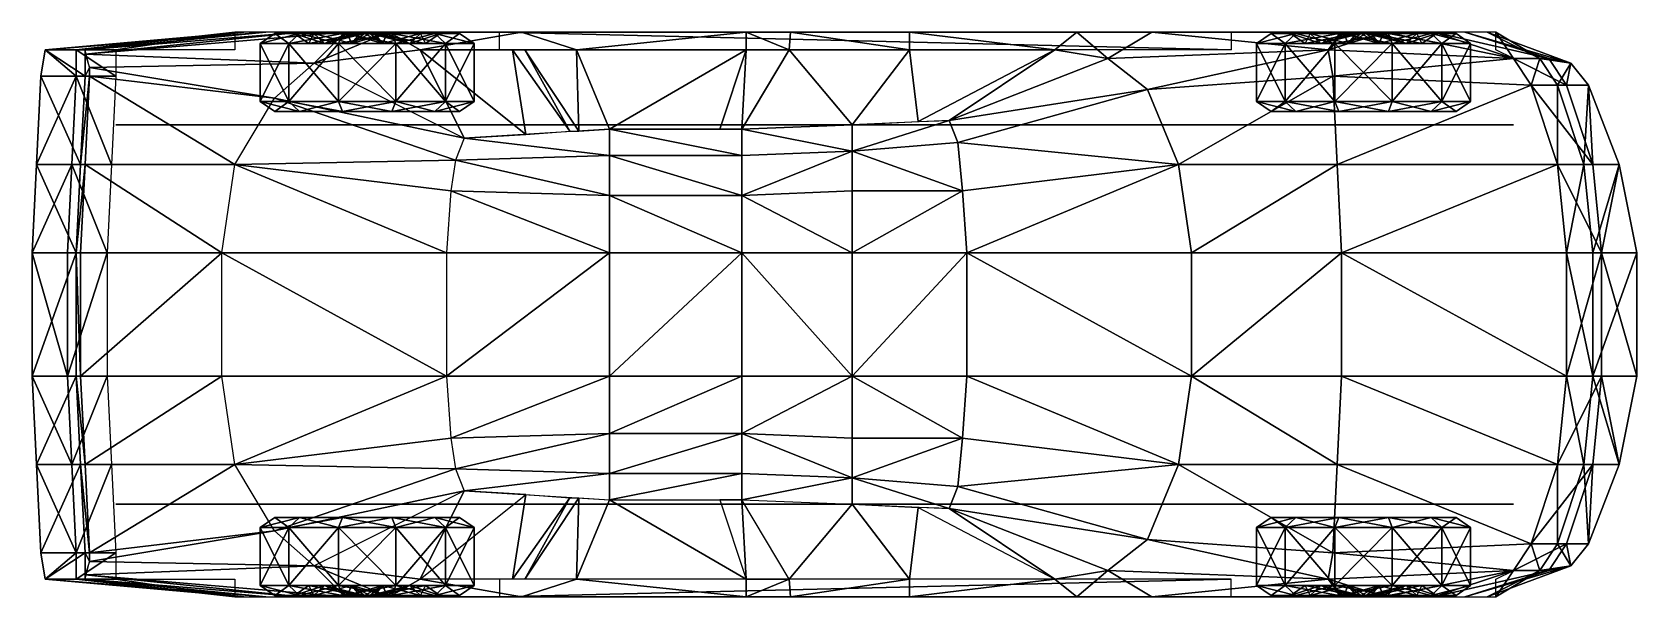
# Model space of a CAD drawing. Extents: x -4.62 to 0, y -0.81 to 0.81.
import ezdxf

# ---------------------------------------------------------------- set-up
doc = ezdxf.new("R2010")
doc.units = 0
doc.layers.get('0').update_dxf_attribs({"linetype": 'CONTINUOUS'})

msp = doc.modelspace()

# ---------------------------------------------------------------- meshes
at = {"color": 0, "linetype": 'BYBLOCK'}
mesh = msp.add_polyface(dxfattribs=at)
corners = [(-4.5212, 0.1778, 0.3683), (-4.5085, 0.4318, 0.3683), (-4.4069, 0.1778, 0.2286), (-4.3942, 0.4318, 0.2286), (-4.6228, 0.1778, 0.4445), (-4.6101, 0.4318, 0.4445), (-4.6228, 0.1778, 0.6096), (-4.6101, 0.4318, 0.6096), (-4.4958, 0.1778, 0.6096), (-4.4831, 0.4318, 0.6096), (-4.4831, 0.1778, 0.9652), (-4.4704, 0.4318, 0.9525), (-4.0767, 0.1778, 0.9906), (-4.0386, 0.4318, 0.9779), (-4.4577, 0.6858, 0.9271), (-4.4704, 0.6858, 0.6096), (-4.5974, 0.6858, 0.6096), (-4.5974, 0.6858, 0.4445), (-4.4958, 0.6858, 0.3683), (-4.3815, 0.6858, 0.2286), (-4.4958, 0.762, 0.3683), (-4.3815, 0.762, 0.2286), (-4.5847, 0.762, 0.4445), (-4.5847, 0.762, 0.6096), (-4.4704, 0.762, 0.6096), (-4.4577, 0.7112, 0.889), (-3.9497, 0.8128, 0.5588), (-4.0132, 0.8128, 0.4572), (-4.0386, 0.8128, 0.3429), (-4.5212, -0.1778, 0.3683), (-4.6228, -0.1778, 0.6096), (-4.4831, -0.1778, 0.9652)]
mesh.append_faces([[corners[k] for k in face] for face in [(8, 11, 9), (9, 14, 15), (22, 18, 17), (15, 25, 24), (24, 26, 23), (28, 21, 20)]], dxfattribs={"vtx0": -1, "color": 0})
mesh.append_faces([[corners[k] for k in face] for face in [(23, 27, 22)]], dxfattribs={"vtx0": -1, "vtx1": -1, "color": 0})
mesh.append_faces([[corners[k] for k in face] for face in [(12, 11, 10), (13, 14, 11), (27, 20, 22)]], dxfattribs={"vtx0": -1, "vtx2": -1, "color": 0})
mesh.append_faces([[corners[k] for k in face] for face in [(11, 14, 9), (17, 5, 16), (19, 3, 18), (18, 20, 19), (21, 19, 20), (16, 23, 17), (22, 17, 23), (14, 25, 15), (6, 30, 8)]], dxfattribs={"vtx1": -1, "color": 0})
mesh.append_faces([[corners[k] for k in face] for face in [(0, 1, 2), (3, 2, 1), (1, 0, 4), (6, 7, 4), (5, 4, 7), (8, 9, 7), (7, 6, 8), (10, 11, 8), (16, 7, 9), (7, 16, 5), (1, 18, 3), (0, 29, 4), (31, 10, 8), (10, 31, 12)]], dxfattribs={"vtx1": -1, "vtx2": -1, "color": 0})
mesh.append_faces([[corners[k] for k in face] for face in [(4, 5, 1), (9, 15, 16), (5, 17, 18), (18, 1, 5), (22, 20, 18), (15, 24, 23), (23, 16, 15), (30, 6, 4)]], dxfattribs={"vtx2": -1, "color": 0})
mesh = msp.add_polyface(dxfattribs=at)
corners = [(-4.0767, 0.1778, 0.9906), (-4.0386, 0.4318, 0.9779), (-4.4704, 0.4318, 0.9525), (-2.9591, 0.1778, 1.3589), (-3.4163, 0.3556, 1.2827), (-3.429, 0.1778, 1.2954), (-2.9591, 0.3429, 1.3462), (-3.4036, 0.4445, 1.27), (-3.9243, 0.6223, 0.9525), (-4.4577, 0.6858, 0.9271), (-3.81, 0.7239, 0.9398), (-4.4577, 0.7112, 0.889), (-3.3782, 0.508, 1.2446), (-3.2004, 0.5184, 1.2715), (-3.5052, 0.762, 0.9144), (-4.4704, 0.7492, 0.6858), (-3.7211, 0.8128, 0.6858), (-3.8481, 0.8128, 0.635), (-4.4704, 0.762, 0.6096), (-3.9497, 0.8128, 0.5588), (-4.5847, 0.762, 0.6096), (-4.0132, 0.8128, 0.4572), (-4.0386, 0.8128, 0.3429), (-4.4958, 0.762, 0.3683), (-4.0386, 0.762, 0.1778), (-4.3815, 0.762, 0.2286), (-3.5941, 0.8128, 0.6858), (-3.2131, 0.8128, 0.6858), (-3.2131, -0.8128, 0.6858), (-3.5052, -0.762, 0.9144), (-3.5941, -0.8128, 0.6858), (-3.81, -0.7239, 0.9398), (-3.7211, -0.8128, 0.6858), (-4.4577, -0.7112, 0.889), (-4.4704, -0.7492, 0.6858), (-4.0386, -0.762, 0.1778), (-4.0386, -0.8128, 0.3429), (-4.3815, -0.762, 0.2286), (-4.4958, -0.762, 0.3683), (-4.0132, -0.8128, 0.4572), (-3.9497, -0.8128, 0.5588), (-4.5847, -0.762, 0.6096), (-3.8481, -0.8128, 0.635), (-4.4704, -0.762, 0.6096), (-3.2004, -0.5184, 1.2715), (-3.3782, -0.508, 1.2446), (-3.9243, -0.6223, 0.9525), (-4.4577, -0.6858, 0.9271), (-4.0386, -0.4318, 0.9779), (-3.4036, -0.4445, 1.27), (-2.9591, -0.3429, 1.3462), (-3.4163, -0.3556, 1.2827), (-2.9591, -0.1778, 1.3589), (-3.429, -0.1778, 1.2954), (-4.0767, -0.1778, 0.9906), (-4.4704, -0.4318, 0.9525), (-4.4831, -0.1778, 0.9652)]
mesh.append_faces([[corners[k] for k in face] for face in [(3, 4, 5), (8, 11, 9), (12, 14, 10), (14, 27, 26), (28, 29, 30), (37, 36, 38), (29, 45, 31), (33, 46, 47), (51, 52, 53)]], dxfattribs={"vtx0": -1, "color": 0})
mesh.append_faces([[corners[k] for k in face] for face in [(15, 17, 18), (15, 10, 16), (30, 31, 32), (42, 43, 40), (49, 50, 51)]], dxfattribs={"vtx0": -1, "vtx1": -1, "color": 0})
mesh.append_faces([[corners[k] for k in face] for face in [(6, 7, 4), (18, 17, 19), (10, 26, 16), (31, 34, 32), (42, 34, 43)]], dxfattribs={"vtx0": -1, "vtx2": -1, "color": 0})
mesh.append_faces([[corners[k] for k in face] for face in [(29, 31, 30), (33, 34, 31), (35, 36, 37), (36, 39, 38), (40, 41, 39), (32, 34, 42), (44, 45, 29), (31, 46, 33), (46, 48, 47), (5, 53, 3)]], dxfattribs={"vtx1": -1, "color": 0})
mesh.append_faces([[corners[k] for k in face] for face in [(0, 1, 2), (48, 54, 55), (54, 0, 56)]], dxfattribs={"vtx1": -1, "vtx2": -1, "color": 0})
mesh.append_faces([[corners[k] for k in face] for face in [(1, 8, 9), (8, 10, 11), (12, 13, 14), (15, 16, 17), (20, 19, 21), (21, 22, 23), (22, 24, 25), (15, 11, 10), (10, 14, 26)]], dxfattribs={"vtx2": -1, "color": 0})
at = {"color": 251, "linetype": 'BYBLOCK'}
mesh = msp.add_polyface(dxfattribs=at)
corners = [(-3.8679, 0.8092, 0.2485), (-3.924, 0.8092, 0.2334), (-3.924, 0.8092, 0.3762), (-3.8679, 0.8092, 0.3611), (-3.966, 0.7801, 0.2222), (-3.966, 0.7801, 0.3874), (-3.8526, 0.8092, 0.4998), (-3.8115, 0.8092, 0.4587), (-3.8834, 0.7801, 0.5306), (-3.729, 0.8092, 0.5712), (-3.7139, 0.8092, 0.5151), (-3.7402, 0.7801, 0.6132), (-3.5862, 0.8092, 0.5712), (-3.575, 0.7801, 0.6132), (-3.729, 0.8092, 0.0384), (-3.7139, 0.8092, 0.0945), (-3.6013, 0.8092, 0.0945), (-3.7402, 0.7801, -0.0036), (-3.5862, 0.8092, 0.0384), (-3.8526, 0.8092, 0.1098), (-3.8115, 0.8092, 0.1509), (-3.8834, 0.7801, 0.079), (-3.966, 0.6132, 0.2222), (-3.966, 0.6132, 0.3874), (-3.924, 0.5842, 0.2334), (-3.924, 0.5842, 0.3762), (-3.8834, 0.6132, 0.5306), (-3.8526, 0.5842, 0.4998), (-3.7402, 0.6132, 0.6132), (-3.729, 0.5842, 0.5712), (-3.575, 0.6132, 0.6132), (-3.5862, 0.5842, 0.5712), (-3.7402, 0.6132, -0.0036), (-3.575, 0.7801, -0.0036), (-3.729, 0.5842, 0.0384), (-3.575, 0.6132, -0.0036), (-3.8834, 0.6132, 0.079), (-3.8526, 0.5842, 0.1098)]
mesh.append_faces([[corners[k] for k in face] for face in [(0, 1, 2), (2, 3, 0), (3, 2, 6), (6, 7, 3), (7, 6, 9), (9, 10, 7), (10, 9, 12), (14, 15, 16), (15, 14, 19), (19, 20, 15), (20, 19, 1), (1, 0, 20)]], dxfattribs={"vtx0": -1, "vtx2": -1, "color": 251})
mesh.append_faces([[corners[k] for k in face] for face in [(1, 4, 5), (5, 2, 1), (2, 5, 8), (8, 6, 2), (6, 8, 11), (11, 9, 6), (9, 11, 13), (17, 14, 18), (14, 17, 21), (21, 19, 14), (19, 21, 4), (4, 1, 19), (4, 22, 23), (23, 5, 4), (22, 24, 25), (25, 23, 22), (5, 23, 26), (26, 8, 5), (23, 25, 27), (27, 26, 23), (8, 26, 28), (28, 11, 8), (26, 27, 29), (29, 28, 26), (11, 28, 30), (28, 29, 31), (32, 17, 33), (34, 32, 35), (17, 32, 36), (36, 21, 17), (32, 34, 37), (37, 36, 32), (21, 36, 22), (22, 4, 21), (36, 37, 24), (24, 22, 36)]], dxfattribs={"vtx2": -1, "color": 251})
at = {"color": 254, "linetype": 'BYBLOCK'}
mesh = msp.add_polyface(dxfattribs=at)
corners = [(-0.9413, 0.8092, 0.1509), (-0.9106, 0.7801, 0.1816), (-0.9977, 0.8092, 0.2485), (-0.9556, 0.7801, 0.2597), (-0.8079, 0.8092, 0.2843), (-0.8154, 0.8092, 0.2973), (-0.7874, 0.8092, 0.3048), (-0.8437, 0.8092, 0.0945), (-0.8325, 0.7801, 0.1366), (-0.7949, 0.8092, 0.2768), (-0.7311, 0.8092, 0.0945), (-0.7423, 0.7801, 0.1366), (-0.7799, 0.8092, 0.2768), (-0.6335, 0.8092, 0.1509), (-0.6642, 0.7801, 0.1816), (-0.7669, 0.8092, 0.2843), (-0.5771, 0.8092, 0.2485), (-0.6192, 0.7801, 0.2597), (-0.7594, 0.8092, 0.2973), (-0.5771, 0.8092, 0.3611), (-0.6192, 0.7801, 0.3499), (-0.7594, 0.8092, 0.3123), (-0.6335, 0.8092, 0.4587), (-0.6642, 0.7801, 0.428), (-0.7669, 0.8092, 0.3253), (-0.7311, 0.8092, 0.5151), (-0.7423, 0.7801, 0.473), (-0.7799, 0.8092, 0.3328), (-0.8437, 0.8092, 0.5151), (-0.8325, 0.7801, 0.473), (-0.7949, 0.8092, 0.3328), (-0.9413, 0.8092, 0.4587), (-0.9106, 0.7801, 0.428), (-0.8079, 0.8092, 0.3253), (-0.9977, 0.8092, 0.3611), (-0.9556, 0.7801, 0.3499), (-0.8154, 0.8092, 0.3123), (-3.6856, 0.8092, 0.2973), (-3.6576, 0.8092, 0.3048), (-3.6856, 0.8092, 0.3123), (-3.8258, 0.7801, 0.2597), (-3.8258, 0.7801, 0.3499), (-3.8679, 0.8092, 0.2485), (-3.8679, 0.8092, 0.3611), (-3.6781, 0.8092, 0.3253), (-3.7808, 0.7801, 0.428), (-3.8115, 0.8092, 0.4587), (-3.6651, 0.8092, 0.3328), (-3.7027, 0.7801, 0.473), (-3.7139, 0.8092, 0.5151), (-3.6501, 0.8092, 0.3328), (-3.6125, 0.7801, 0.473), (-3.6013, 0.8092, 0.5151), (-3.6371, 0.8092, 0.3253), (-3.5344, 0.7801, 0.428), (-3.5037, 0.8092, 0.4587), (-3.6296, 0.8092, 0.3123), (-3.4894, 0.7801, 0.3499), (-3.4473, 0.8092, 0.3611), (-3.6296, 0.8092, 0.2973), (-3.4894, 0.7801, 0.2597), (-3.4473, 0.8092, 0.2485), (-3.6371, 0.8092, 0.2843), (-3.5344, 0.7801, 0.1816), (-3.5037, 0.8092, 0.1509), (-3.6501, 0.8092, 0.2768), (-3.6125, 0.7801, 0.1366), (-3.6013, 0.8092, 0.0945), (-3.6651, 0.8092, 0.2768), (-3.7027, 0.7801, 0.1366), (-3.7139, 0.8092, 0.0945), (-3.6781, 0.8092, 0.2843), (-3.7808, 0.7801, 0.1816), (-3.8115, 0.8092, 0.1509), (-3.7808, -0.7801, 0.1816), (-3.8115, -0.8092, 0.1509), (-3.8679, -0.8092, 0.2485), (-3.8258, -0.7801, 0.2597), (-3.6781, -0.8092, 0.2843), (-3.6856, -0.8092, 0.2973), (-3.6576, -0.8092, 0.3048), (-3.7027, -0.7801, 0.1366), (-3.7139, -0.8092, 0.0945), (-3.6651, -0.8092, 0.2768), (-3.6125, -0.7801, 0.1366), (-3.6013, -0.8092, 0.0945), (-3.6501, -0.8092, 0.2768), (-3.5344, -0.7801, 0.1816), (-3.5037, -0.8092, 0.1509), (-3.6371, -0.8092, 0.2843), (-3.4894, -0.7801, 0.2597), (-3.4473, -0.8092, 0.2485), (-3.6296, -0.8092, 0.2973), (-3.4894, -0.7801, 0.3499), (-3.4473, -0.8092, 0.3611), (-3.6296, -0.8092, 0.3123), (-3.5344, -0.7801, 0.428), (-3.5037, -0.8092, 0.4587), (-3.6371, -0.8092, 0.3253), (-3.6125, -0.7801, 0.473), (-3.6013, -0.8092, 0.5151), (-3.6501, -0.8092, 0.3328), (-3.7027, -0.7801, 0.473), (-3.7139, -0.8092, 0.5151), (-3.6651, -0.8092, 0.3328), (-3.7808, -0.7801, 0.428), (-3.8115, -0.8092, 0.4587), (-3.6781, -0.8092, 0.3253), (-3.8258, -0.7801, 0.3499), (-3.8679, -0.8092, 0.3611), (-3.6856, -0.8092, 0.3123), (-0.7874, -0.8092, 0.3048), (-0.8154, -0.8092, 0.2973), (-0.8154, -0.8092, 0.3123), (-0.9556, -0.7801, 0.2597), (-0.9556, -0.7801, 0.3499), (-0.9977, -0.8092, 0.2485), (-0.9977, -0.8092, 0.3611), (-0.8079, -0.8092, 0.3253), (-0.9106, -0.7801, 0.428), (-0.9413, -0.8092, 0.4587), (-0.7949, -0.8092, 0.3328), (-0.8325, -0.7801, 0.473), (-0.8437, -0.8092, 0.5151), (-0.7799, -0.8092, 0.3328), (-0.7423, -0.7801, 0.473), (-0.7311, -0.8092, 0.5151), (-0.7669, -0.8092, 0.3253), (-0.6642, -0.7801, 0.428), (-0.6335, -0.8092, 0.4587), (-0.7594, -0.8092, 0.3123), (-0.6192, -0.7801, 0.3499), (-0.5771, -0.8092, 0.3611), (-0.7594, -0.8092, 0.2973), (-0.6192, -0.7801, 0.2597), (-0.5771, -0.8092, 0.2485), (-0.7669, -0.8092, 0.2843), (-0.6642, -0.7801, 0.1816), (-0.6335, -0.8092, 0.1509), (-0.7799, -0.8092, 0.2768), (-0.7423, -0.7801, 0.1366), (-0.7311, -0.8092, 0.0945), (-0.7949, -0.8092, 0.2768), (-0.8325, -0.7801, 0.1366), (-0.8437, -0.8092, 0.0945), (-0.8079, -0.8092, 0.2843), (-0.9106, -0.7801, 0.1816), (-0.9413, -0.8092, 0.1509)]
mesh.append_faces([[corners[k] for k in face] for face in [(0, 1, 2), (3, 2, 1), (1, 4, 3), (4, 6, 5), (7, 8, 0), (1, 0, 8), (4, 1, 9), (9, 6, 4), (10, 11, 7), (8, 7, 11), (11, 12, 8), (12, 6, 9), (13, 14, 10), (11, 10, 14), (12, 11, 15), (15, 6, 12), (16, 17, 13), (14, 13, 17), (17, 18, 14), (18, 6, 15), (19, 20, 16), (17, 16, 20), (18, 17, 21), (21, 6, 18), (22, 23, 19), (20, 19, 23), (23, 24, 20), (24, 6, 21), (25, 26, 22), (23, 22, 26), (24, 23, 27), (27, 6, 24), (28, 29, 25), (26, 25, 29), (29, 30, 26), (30, 6, 27), (31, 32, 28), (29, 28, 32), (30, 29, 33), (33, 6, 30), (34, 35, 31), (32, 31, 35), (35, 36, 32), (36, 6, 33), (2, 3, 34), (35, 34, 3), (36, 35, 5), (5, 6, 36), (37, 38, 39), (39, 41, 37), (42, 40, 43), (41, 43, 40), (39, 38, 44), (41, 39, 45), (43, 41, 46), (45, 46, 41), (44, 38, 47), (47, 48, 44), (46, 45, 49), (48, 49, 45), (47, 38, 50), (48, 47, 51), (49, 48, 52), (51, 52, 48), (50, 38, 53), (53, 54, 50), (52, 51, 55), (54, 55, 51), (53, 38, 56), (54, 53, 57), (55, 54, 58), (57, 58, 54), (56, 38, 59), (59, 60, 56), (58, 57, 61), (60, 61, 57), (59, 38, 62), (60, 59, 63), (61, 60, 64), (63, 64, 60), (62, 38, 65), (65, 66, 62), (64, 63, 67), (66, 67, 63), (65, 38, 68), (66, 65, 69), (67, 66, 70), (69, 70, 66), (68, 38, 71), (71, 72, 68), (70, 69, 73), (72, 73, 69), (71, 38, 37), (72, 71, 40), (73, 72, 42), (40, 42, 72)]], dxfattribs={"vtx0": -1, "vtx1": -1, "color": 254})
mesh.append_faces([[corners[k] for k in face] for face in [(74, 75, 76), (76, 77, 74), (78, 74, 77), (80, 78, 79), (81, 82, 75), (75, 74, 81), (74, 78, 83), (80, 83, 78), (84, 85, 82), (82, 81, 84), (86, 84, 81), (80, 86, 83), (87, 88, 85), (85, 84, 87), (84, 86, 89), (80, 89, 86), (90, 91, 88), (88, 87, 90), (92, 90, 87), (80, 92, 89), (93, 94, 91), (91, 90, 93), (90, 92, 95), (80, 95, 92), (96, 97, 94), (94, 93, 96), (98, 96, 93), (80, 98, 95), (99, 100, 97), (97, 96, 99), (96, 98, 101), (80, 101, 98), (102, 103, 100), (100, 99, 102), (104, 102, 99), (80, 104, 101), (105, 106, 103), (103, 102, 105), (102, 104, 107), (80, 107, 104), (108, 109, 106), (106, 105, 108), (110, 108, 105), (80, 110, 107), (77, 76, 109), (109, 108, 77), (108, 110, 79), (80, 79, 110), (111, 112, 113), (115, 113, 112), (114, 116, 117), (117, 115, 114), (111, 113, 118), (113, 115, 119), (115, 117, 120), (120, 119, 115), (111, 118, 121), (122, 121, 118), (119, 120, 123), (123, 122, 119), (111, 121, 124), (121, 122, 125), (122, 123, 126), (126, 125, 122), (111, 124, 127), (128, 127, 124), (125, 126, 129), (129, 128, 125), (111, 127, 130), (127, 128, 131), (128, 129, 132), (132, 131, 128), (111, 130, 133), (134, 133, 130), (131, 132, 135), (135, 134, 131), (111, 133, 136), (133, 134, 137), (134, 135, 138), (138, 137, 134), (111, 136, 139), (140, 139, 136), (137, 138, 141), (141, 140, 137), (111, 139, 142), (139, 140, 143), (140, 141, 144), (144, 143, 140), (111, 142, 145), (146, 145, 142), (143, 144, 147), (147, 146, 143), (111, 145, 112), (145, 146, 114), (146, 147, 116), (116, 114, 146)]], dxfattribs={"vtx0": -1, "vtx2": -1, "color": 254})
mesh.append_faces([[corners[k] for k in face] for face in [(5, 3, 4), (8, 9, 1), (9, 8, 12), (14, 15, 11), (15, 14, 18), (20, 21, 17), (21, 20, 24), (26, 27, 23), (27, 26, 30), (32, 33, 29), (33, 32, 36), (3, 5, 35), (40, 37, 41), (44, 45, 39), (45, 44, 48), (50, 51, 47), (51, 50, 54), (56, 57, 53), (57, 56, 60), (62, 63, 59), (63, 62, 66), (68, 69, 65), (69, 68, 72), (37, 40, 71)]], dxfattribs={"vtx1": -1, "color": 254})
mesh.append_faces([[corners[k] for k in face] for face in [(77, 79, 78), (83, 81, 74), (81, 83, 86), (89, 87, 84), (87, 89, 92), (95, 93, 90), (93, 95, 98), (101, 99, 96), (99, 101, 104), (107, 105, 102), (105, 107, 110), (79, 77, 108), (112, 114, 115), (119, 118, 113), (118, 119, 122), (125, 124, 121), (124, 125, 128), (131, 130, 127), (130, 131, 134), (137, 136, 133), (136, 137, 140), (143, 142, 139), (142, 143, 146), (114, 112, 145)]], dxfattribs={"vtx2": -1, "color": 254})
at = {"color": 251, "linetype": 'BYBLOCK'}
mesh = msp.add_polyface(dxfattribs=at)
corners = [(-3.5862, 0.8092, 0.5712), (-3.6013, 0.8092, 0.5151), (-3.7139, 0.8092, 0.5151), (-3.575, 0.7801, 0.6132), (-3.729, 0.8092, 0.5712), (-3.4626, 0.8092, 0.4998), (-3.5037, 0.8092, 0.4587), (-3.4318, 0.7801, 0.5306), (-3.3912, 0.8092, 0.3762), (-3.4473, 0.8092, 0.3611), (-3.3492, 0.7801, 0.3874), (-3.3912, 0.8092, 0.2334), (-3.4473, 0.8092, 0.2485), (-3.3492, 0.7801, 0.2222), (-3.4626, 0.8092, 0.1098), (-3.5037, 0.8092, 0.1509), (-3.4318, 0.7801, 0.079), (-3.5862, 0.8092, 0.0384), (-3.6013, 0.8092, 0.0945), (-3.575, 0.7801, -0.0036), (-3.729, 0.8092, 0.0384), (-3.7402, 0.7801, -0.0036), (-3.575, 0.6132, 0.6132), (-3.7402, 0.7801, 0.6132), (-3.5862, 0.5842, 0.5712), (-3.7402, 0.6132, 0.6132), (-3.4318, 0.6132, 0.5306), (-3.4626, 0.5842, 0.4998), (-3.3492, 0.6132, 0.3874), (-3.3912, 0.5842, 0.3762), (-3.3492, 0.6132, 0.2222), (-3.3912, 0.5842, 0.2334), (-3.4318, 0.6132, 0.079), (-3.4626, 0.5842, 0.1098), (-3.575, 0.6132, -0.0036), (-3.5862, 0.5842, 0.0384), (-3.7402, 0.6132, -0.0036), (-3.729, 0.5842, 0.0384)]
mesh.append_faces([[corners[k] for k in face] for face in [(0, 1, 2), (1, 0, 5), (5, 6, 1), (6, 5, 8), (8, 9, 6), (9, 8, 11), (11, 12, 9), (12, 11, 14), (14, 15, 12), (15, 14, 17), (17, 18, 15), (18, 17, 20)]], dxfattribs={"vtx0": -1, "vtx2": -1, "color": 251})
mesh.append_faces([[corners[k] for k in face] for face in [(3, 0, 4), (0, 3, 7), (7, 5, 0), (5, 7, 10), (10, 8, 5), (8, 10, 13), (13, 11, 8), (11, 13, 16), (16, 14, 11), (14, 16, 19), (19, 17, 14), (17, 19, 21), (22, 3, 23), (24, 22, 25), (3, 22, 26), (26, 7, 3), (22, 24, 27), (27, 26, 22), (7, 26, 28), (28, 10, 7), (26, 27, 29), (29, 28, 26), (10, 28, 30), (30, 13, 10), (28, 29, 31), (31, 30, 28), (13, 30, 32), (32, 16, 13), (30, 31, 33), (33, 32, 30), (16, 32, 34), (34, 19, 16), (32, 33, 35), (35, 34, 32), (19, 34, 36), (34, 35, 37)]], dxfattribs={"vtx2": -1, "color": 251})
at = {"color": 0, "linetype": 'BYBLOCK'}
mesh = msp.add_polyface(dxfattribs=at)
corners = [(-2.9591, 0.1778, 1.3589), (-2.9591, 0.3429, 1.3462), (-3.4163, 0.3556, 1.2827), (-2.5781, 0.1778, 1.3716), (-2.5781, 0.3429, 1.3589), (-2.5781, 0.4572, 1.3462), (-2.9591, 0.4572, 1.3335), (-3.4036, 0.4445, 1.27), (-2.9591, 0.5334, 1.3081), (-3.3782, 0.508, 1.2446), (-2.5781, 0.5334, 1.3208), (-3.0734, 0.5281, 1.2908), (-3.048, 0.5281, 1.2946), (-3.2038, 0.762, 0.9076), (-3.2385, 0.762, 0.9093), (-2.5654, 0.762, 0.889), (-2.6416, 0.5334, 1.3187), (-3.5052, 0.762, 0.9144), (-3.0548, 0.762, 0.9042), (-3.2131, 0.8128, 0.6858), (-0.9779, 0.8128, 0.635), (-3.4671, 0.8128, 0.635), (-3.5941, 0.8128, 0.6858), (-3.3655, 0.8128, 0.5588), (-1.143, 0.8128, 0.4572), (-3.302, 0.8128, 0.4572), (-3.2766, 0.8128, 0.3429), (-2.5654, 0.8128, 0.6858), (-2.5654, -0.762, 0.889), (-3.0548, -0.762, 0.9042), (-2.5654, -0.8128, 0.6858), (-3.2131, -0.8128, 0.6858), (-1.143, -0.8128, 0.4572), (-3.302, -0.8128, 0.4572), (-3.3655, -0.8128, 0.5588), (-3.4671, -0.8128, 0.635), (-0.9779, -0.8128, 0.635), (-3.5941, -0.8128, 0.6858), (-3.5052, -0.762, 0.9144), (-2.6416, -0.5334, 1.3187), (-2.5781, -0.5334, 1.3208), (-3.0734, -0.5281, 1.2908), (-3.048, -0.5281, 1.2946), (-3.2038, -0.762, 0.9076), (-3.2385, -0.762, 0.9093), (-2.5781, -0.4572, 1.3462), (-2.9591, -0.5334, 1.3081), (-2.9591, -0.4572, 1.3335), (-3.3782, -0.508, 1.2446), (-3.4036, -0.4445, 1.27), (-2.9591, -0.3429, 1.3462), (-2.5781, -0.3429, 1.3589), (-2.5781, -0.1778, 1.3716), (-2.9591, -0.1778, 1.3589), (-3.4163, -0.3556, 1.2827), (-3.429, -0.1778, 1.2954)]
mesh.append_faces([[corners[k] for k in face] for face in [(6, 9, 7), (11, 13, 14), (41, 43, 44), (48, 47, 49)]], dxfattribs={"vtx0": -1, "color": 0})
mesh.append_faces([[corners[k] for k in face] for face in [(21, 20, 23), (25, 24, 26), (30, 29, 31), (35, 36, 34), (40, 45, 46), (47, 46, 45), (46, 47, 48), (47, 50, 49), (45, 51, 47), (53, 50, 52), (53, 0, 55), (0, 53, 3)]], dxfattribs={"vtx0": -1, "vtx1": -1, "color": 0})
mesh.append_faces([[corners[k] for k in face] for face in [(0, 1, 2), (6, 1, 4), (50, 47, 51), (50, 53, 54)]], dxfattribs={"vtx0": -1, "vtx1": -1, "vtx2": -1, "color": 0})
mesh.append_faces([[corners[k] for k in face] for face in [(1, 0, 3), (4, 5, 6), (1, 6, 7), (6, 8, 9), (5, 10, 8), (8, 6, 5), (20, 21, 22), (24, 25, 23), (18, 27, 19), (32, 33, 34), (36, 35, 37)]], dxfattribs={"vtx0": -1, "vtx2": -1, "color": 0})
mesh.append_faces([[corners[k] for k in face] for face in [(39, 28, 40), (52, 3, 53)]], dxfattribs={"vtx1": -1, "color": 0})
mesh.append_faces([[corners[k] for k in face] for face in [(3, 4, 1), (17, 18, 19), (18, 15, 27), (28, 29, 30), (29, 38, 31), (51, 52, 50)]], dxfattribs={"vtx1": -1, "vtx2": -1, "color": 0})
mesh.append_faces([[corners[k] for k in face] for face in [(11, 12, 13), (15, 16, 10), (41, 42, 43)]], dxfattribs={"vtx2": -1, "color": 0})
mesh = msp.add_polyface(dxfattribs=at)
corners = [(-0.8636, 0.4318, 0.889), (-1.3208, 0.4318, 0.9271), (-1.2827, 0.1778, 0.9398), (-0.8509, 0.1778, 0.9017), (-0.3048, 0.6604, 0.7747), (-0.8763, 0.6858, 0.8636), (-1.4097, 0.6477, 0.9017), (-0.889, 0.762, 0.8255), (-1.524, 0.7366, 0.8636), (-0.3556, 0.7366, 0.762), (-1.6764, 0.762, 0.8636), (-1.9812, 0.5588, 1.2573), (-3.5941, 0.8128, 0.6858), (-0.8509, 0.8128, 0.6858), (-0.9779, 0.8128, 0.635), (-1.0795, 0.8128, 0.5588), (-3.3655, 0.8128, 0.5588), (-1.143, 0.8128, 0.4572), (-1.1684, 0.8128, 0.3429), (-3.2766, 0.8128, 0.3429), (-2.0955, 0.8128, 0.6858), (-1.6129, 0.8128, 0.6858), (-1.397, 0.8128, 0.6858), (-0.7239, 0.8128, 0.6858), (-0.7239, -0.8128, 0.6858), (-0.889, -0.762, 0.8255), (-0.8509, -0.8128, 0.6858), (-1.397, -0.8128, 0.6858), (-1.524, -0.7366, 0.8636), (-1.6764, -0.762, 0.8636), (-1.6129, -0.8128, 0.6858), (-2.0955, -0.8128, 0.6858), (-1.1684, -0.8128, 0.3429), (-3.2766, -0.8128, 0.3429), (-1.143, -0.8128, 0.4572), (-3.3655, -0.8128, 0.5588), (-1.0795, -0.8128, 0.5588), (-0.9779, -0.8128, 0.635), (-3.5941, -0.8128, 0.6858), (-1.9812, -0.5588, 1.2573), (-0.3556, -0.7366, 0.762), (-0.8763, -0.6858, 0.8636), (-1.4097, -0.6477, 0.9017), (-1.3208, -0.4318, 0.9271), (-0.8636, -0.4318, 0.889), (-0.3048, -0.6604, 0.7747), (-1.2827, -0.1778, 0.9398), (-0.8509, -0.1778, 0.9017)]
mesh.append_faces([[corners[k] for k in face] for face in [(10, 11, 8), (21, 8, 22), (7, 22, 8), (27, 25, 28), (28, 30, 27), (39, 29, 28)]], dxfattribs={"vtx0": -1, "color": 0})
mesh.append_faces([[corners[k] for k in face] for face in [(20, 10, 21), (24, 25, 26), (26, 25, 27), (29, 30, 28), (40, 41, 25), (42, 25, 41), (45, 44, 41), (43, 44, 46)]], dxfattribs={"vtx0": -1, "vtx1": -1, "color": 0})
mesh.append_faces([[corners[k] for k in face] for face in [(0, 2, 3), (5, 1, 0), (43, 41, 44), (46, 44, 47), (47, 3, 46)]], dxfattribs={"vtx0": -1, "vtx1": -1, "vtx2": -1, "color": 0})
mesh.append_faces([[corners[k] for k in face] for face in [(0, 1, 2), (0, 4, 5), (7, 6, 5), (5, 9, 7), (21, 10, 8), (7, 13, 22), (7, 23, 13), (29, 31, 30)]], dxfattribs={"vtx0": -1, "vtx2": -1, "color": 0})
mesh.append_faces([[corners[k] for k in face] for face in [(15, 16, 14), (18, 19, 17), (32, 33, 34), (36, 35, 37), (28, 25, 42), (42, 41, 43)]], dxfattribs={"vtx1": -1, "color": 0})
mesh.append_faces([[corners[k] for k in face] for face in [(7, 9, 23), (2, 46, 3)]], dxfattribs={"vtx1": -1, "vtx2": -1, "color": 0})
mesh.append_faces([[corners[k] for k in face] for face in [(5, 6, 1), (7, 8, 6), (12, 13, 14), (16, 15, 17), (35, 36, 34), (38, 26, 37)]], dxfattribs={"vtx2": -1, "color": 0})
mesh = msp.add_polyface(dxfattribs=at)
corners = [(-1.9431, 0.3556, 1.3081), (-2.2606, 0.3556, 1.3462), (-2.2606, 0.1778, 1.3589), (-1.9304, 0.1778, 1.3208), (-1.9558, 0.4953, 1.2954), (-2.2606, 0.4699, 1.3335), (-2.5781, 0.3429, 1.3589), (-2.5781, 0.4572, 1.3462), (-2.5781, 0.5334, 1.3208), (-2.2606, 0.5461, 1.2954), (-1.9812, 0.5588, 1.2573), (-2.5654, 0.762, 0.889), (-2.4416, 0.762, 0.8866), (-1.6764, 0.762, 0.8636), (-2.0701, 0.556, 1.27), (-3.2766, 0.8128, 0.3429), (-1.1684, 0.8128, 0.3429), (-1.1684, 0.762, 0.1524), (-3.2766, 0.762, 0.1524), (-2.5654, 0.8128, 0.6858), (-2.4384, 0.8128, 0.6858), (-2.0955, 0.762, 0.8763), (-2.0955, 0.8128, 0.6858), (-2.0955, -0.762, 0.8763), (-2.0955, -0.8128, 0.6858), (-1.6764, -0.762, 0.8636), (-2.4416, -0.762, 0.8866), (-2.4384, -0.8128, 0.6858), (-2.5654, -0.762, 0.889), (-2.5654, -0.8128, 0.6858), (-3.2766, -0.8128, 0.3429), (-1.1684, -0.8128, 0.3429), (-1.1684, -0.762, 0.1524), (-3.2766, -0.762, 0.1524), (-3.302, -0.8128, 0.4572), (-1.143, -0.8128, 0.4572), (-2.0701, -0.556, 1.27), (-1.9812, -0.5588, 1.2573), (-2.5781, -0.5334, 1.3208), (-2.2606, -0.5461, 1.2954), (-2.2606, -0.4699, 1.3335), (-1.9558, -0.4953, 1.2954), (-2.5781, -0.4572, 1.3462), (-2.2606, -0.3556, 1.3462), (-2.5781, -0.3429, 1.3589), (-1.9431, -0.3556, 1.3081), (-2.2606, -0.1778, 1.3589), (-1.9304, -0.1778, 1.3208)]
mesh.append_faces([[corners[k] for k in face] for face in [(0, 2, 3), (10, 5, 4), (11, 8, 12), (19, 12, 20), (26, 29, 27), (38, 28, 26), (40, 37, 41), (46, 45, 47)]], dxfattribs={"vtx0": -1, "color": 0})
mesh.append_faces([[corners[k] for k in face] for face in [(7, 6, 5), (8, 5, 9), (20, 21, 22), (23, 24, 25), (28, 29, 26), (34, 35, 30), (2, 46, 3)]], dxfattribs={"vtx0": -1, "vtx1": -1, "color": 0})
mesh.append_faces([[corners[k] for k in face] for face in [(0, 1, 2), (0, 5, 1), (1, 5, 6), (40, 43, 44), (40, 45, 43), (43, 45, 46)]], dxfattribs={"vtx0": -1, "vtx1": -1, "vtx2": -1, "color": 0})
mesh.append_faces([[corners[k] for k in face] for face in [(19, 11, 12), (22, 21, 13), (23, 27, 24), (40, 38, 39), (44, 42, 40)]], dxfattribs={"vtx0": -1, "vtx2": -1, "color": 0})
mesh.append_faces([[corners[k] for k in face] for face in [(26, 27, 23), (36, 25, 37), (41, 45, 40), (47, 3, 46)]], dxfattribs={"vtx1": -1, "color": 0})
mesh.append_faces([[corners[k] for k in face] for face in [(7, 5, 8), (10, 9, 5), (39, 37, 40), (40, 42, 38)]], dxfattribs={"vtx1": -1, "vtx2": -1, "color": 0})
mesh.append_faces([[corners[k] for k in face] for face in [(0, 4, 5), (13, 14, 10), (15, 16, 17), (17, 18, 15), (20, 12, 21), (30, 31, 32), (32, 33, 30)]], dxfattribs={"vtx2": -1, "color": 0})
at = {"color": 251, "linetype": 'BYBLOCK'}
mesh = msp.add_polyface(dxfattribs=at)
corners = [(-1.0132, 0.6132, 0.079), (-0.9824, 0.5842, 0.1098), (-1.0538, 0.5842, 0.2334), (-1.0958, 0.6132, 0.2222), (-1.0132, 0.7801, 0.079), (-1.0958, 0.7801, 0.2222), (-0.87, 0.6132, -0.0036), (-0.8588, 0.5842, 0.0384), (-0.87, 0.7801, -0.0036), (-0.7048, 0.6132, -0.0036), (-0.7048, 0.7801, -0.0036), (-0.87, 0.6132, 0.6132), (-0.8588, 0.5842, 0.5712), (-0.716, 0.5842, 0.5712), (-0.87, 0.7801, 0.6132), (-0.7048, 0.6132, 0.6132), (-1.0132, 0.6132, 0.5306), (-0.9824, 0.5842, 0.4998), (-1.0132, 0.7801, 0.5306), (-1.0958, 0.6132, 0.3874), (-1.0538, 0.5842, 0.3762), (-1.0958, 0.7801, 0.3874), (-0.9824, 0.8092, 0.1098), (-1.0538, 0.8092, 0.2334), (-0.9413, 0.8092, 0.1509), (-0.9977, 0.8092, 0.2485), (-0.8588, 0.8092, 0.0384), (-0.8437, 0.8092, 0.0945), (-0.716, 0.8092, 0.0384), (-0.7311, 0.8092, 0.0945), (-0.8588, 0.8092, 0.5712), (-0.7048, 0.7801, 0.6132), (-0.8437, 0.8092, 0.5151), (-0.716, 0.8092, 0.5712), (-0.9824, 0.8092, 0.4998), (-0.9413, 0.8092, 0.4587), (-1.0538, 0.8092, 0.3762), (-0.9977, 0.8092, 0.3611)]
mesh.append_faces([[corners[k] for k in face] for face in [(24, 22, 23), (23, 25, 24), (27, 26, 22), (22, 24, 27), (26, 27, 29), (32, 30, 33), (35, 34, 30), (30, 32, 35), (37, 36, 34), (34, 35, 37), (25, 23, 36), (36, 37, 25)]], dxfattribs={"vtx0": -1, "vtx2": -1, "color": 251})
mesh.append_faces([[corners[k] for k in face] for face in [(0, 1, 2), (2, 3, 0), (4, 0, 3), (3, 5, 4), (6, 7, 1), (1, 0, 6), (8, 6, 0), (0, 4, 8), (7, 6, 9), (6, 8, 10), (11, 12, 13), (14, 11, 15), (16, 17, 12), (12, 11, 16), (18, 16, 11), (11, 14, 18), (19, 20, 17), (17, 16, 19), (21, 19, 16), (16, 18, 21), (3, 2, 20), (20, 19, 3), (5, 3, 19), (19, 21, 5), (22, 4, 5), (5, 23, 22), (26, 8, 4), (4, 22, 26), (8, 26, 28), (30, 14, 31), (34, 18, 14), (14, 30, 34), (36, 21, 18), (18, 34, 36), (23, 5, 21), (21, 36, 23)]], dxfattribs={"vtx2": -1, "color": 251})
at = {"color": 0, "linetype": 'BYBLOCK'}
mesh = msp.add_polyface(dxfattribs=at)
corners = [(-0.2032, 0.1778, 0.7874), (-0.2286, 0.4318, 0.7874), (-0.8509, 0.1778, 0.9017), (-0.8636, 0.4318, 0.889), (-0.1016, 0.1778, 0.7366), (-0.127, 0.4318, 0.7366), (0, 0.1778, 0.4191), (-0.0508, 0.4318, 0.4191), (-0.0508, 0.4318, 0.6223), (0, 0.1778, 0.6223), (-0.2032, 0.1778, 0.1778), (-0.2286, 0.4318, 0.1778), (-0.1524, 0.4318, 0.3302), (-0.127, 0.1778, 0.3302), (-0.3048, 0.6604, 0.1778), (-0.2286, 0.6604, 0.3302), (-0.1397, 0.6604, 0.4191), (-0.1397, 0.6604, 0.6223), (-0.2032, 0.6604, 0.7239), (-0.3048, 0.6604, 0.7747), (-0.3556, 0.7366, 0.762), (-0.8763, 0.6858, 0.8636), (-0.254, 0.7366, 0.7112), (-0.1905, 0.7239, 0.6223), (-0.1905, 0.7239, 0.4191), (-0.2794, 0.7366, 0.3302), (-0.3556, 0.7366, 0.1778), (-0.4064, 0.762, 0.1778), (-0.4064, 0.8128, 0.3429), (-0.4318, 0.8128, 0.4572), (-0.4953, 0.8128, 0.5588), (-0.5842, 0.8128, 0.635), (-0.7239, 0.8128, 0.6858), (-0.2032, -0.1778, 0.7874), (0, -0.1778, 0.6223), (-0.2032, -0.1778, 0.1778), (-0.127, -0.1778, 0.3302)]
mesh.append_faces([[corners[k] for k in face] for face in [(18, 23, 22), (24, 15, 25), (26, 28, 25), (29, 25, 28), (29, 23, 24), (22, 30, 31), (31, 20, 22)]], dxfattribs={"vtx0": -1, "color": 0})
mesh.append_faces([[corners[k] for k in face] for face in [(2, 1, 3)]], dxfattribs={"vtx0": -1, "vtx1": -1, "vtx2": -1, "color": 0})
mesh.append_faces([[corners[k] for k in face] for face in [(19, 20, 21), (17, 23, 18), (16, 15, 24), (24, 25, 29), (23, 30, 22), (0, 33, 4), (9, 34, 6), (35, 10, 36)]], dxfattribs={"vtx1": -1, "color": 0})
mesh.append_faces([[corners[k] for k in face] for face in [(0, 1, 2), (4, 5, 1), (6, 7, 8), (10, 11, 12), (11, 14, 15), (15, 12, 11), (7, 16, 17), (17, 8, 7), (5, 18, 19), (19, 1, 5), (1, 19, 3), (20, 19, 18), (23, 17, 16), (25, 15, 14), (31, 32, 20), (33, 0, 2), (13, 36, 10)]], dxfattribs={"vtx1": -1, "vtx2": -1, "color": 0})
mesh.append_faces([[corners[k] for k in face] for face in [(1, 0, 4), (8, 9, 6), (12, 13, 10), (18, 22, 20), (16, 24, 23), (14, 26, 25), (26, 27, 28), (29, 30, 23), (34, 9, 4)]], dxfattribs={"vtx2": -1, "color": 0})
at = {"color": 251, "linetype": 'BYBLOCK'}
mesh = msp.add_polyface(dxfattribs=at)
corners = [(-0.7048, 0.6132, -0.0036), (-0.716, 0.5842, 0.0384), (-0.8588, 0.5842, 0.0384), (-0.7048, 0.7801, -0.0036), (-0.87, 0.6132, -0.0036), (-0.5616, 0.6132, 0.079), (-0.5924, 0.5842, 0.1098), (-0.5616, 0.7801, 0.079), (-0.479, 0.6132, 0.2222), (-0.521, 0.5842, 0.2334), (-0.479, 0.7801, 0.2222), (-0.479, 0.6132, 0.3874), (-0.521, 0.5842, 0.3762), (-0.479, 0.7801, 0.3874), (-0.5616, 0.6132, 0.5306), (-0.5924, 0.5842, 0.4998), (-0.5616, 0.7801, 0.5306), (-0.7048, 0.6132, 0.6132), (-0.716, 0.5842, 0.5712), (-0.7048, 0.7801, 0.6132), (-0.87, 0.6132, 0.6132), (-0.87, 0.7801, 0.6132), (-0.716, 0.8092, 0.0384), (-0.87, 0.7801, -0.0036), (-0.7311, 0.8092, 0.0945), (-0.8588, 0.8092, 0.0384), (-0.5924, 0.8092, 0.1098), (-0.6335, 0.8092, 0.1509), (-0.521, 0.8092, 0.2334), (-0.5771, 0.8092, 0.2485), (-0.521, 0.8092, 0.3762), (-0.5771, 0.8092, 0.3611), (-0.5924, 0.8092, 0.4998), (-0.6335, 0.8092, 0.4587), (-0.716, 0.8092, 0.5712), (-0.7311, 0.8092, 0.5151), (-0.8588, 0.8092, 0.5712), (-0.8437, 0.8092, 0.5151)]
mesh.append_faces([[corners[k] for k in face] for face in [(24, 22, 25), (27, 26, 22), (22, 24, 27), (29, 28, 26), (26, 27, 29), (31, 30, 28), (28, 29, 31), (33, 32, 30), (30, 31, 33), (35, 34, 32), (32, 33, 35), (34, 35, 37)]], dxfattribs={"vtx0": -1, "vtx2": -1, "color": 251})
mesh.append_faces([[corners[k] for k in face] for face in [(0, 1, 2), (3, 0, 4), (5, 6, 1), (1, 0, 5), (7, 5, 0), (0, 3, 7), (8, 9, 6), (6, 5, 8), (10, 8, 5), (5, 7, 10), (11, 12, 9), (9, 8, 11), (13, 11, 8), (8, 10, 13), (14, 15, 12), (12, 11, 14), (16, 14, 11), (11, 13, 16), (17, 18, 15), (15, 14, 17), (19, 17, 14), (14, 16, 19), (18, 17, 20), (17, 19, 21), (22, 3, 23), (26, 7, 3), (3, 22, 26), (28, 10, 7), (7, 26, 28), (30, 13, 10), (10, 28, 30), (32, 16, 13), (13, 30, 32), (34, 19, 16), (16, 32, 34), (19, 34, 36)]], dxfattribs={"vtx2": -1, "color": 251})
at = {"color": 151, "linetype": 'BYBLOCK'}
mesh = msp.add_polyface(dxfattribs=at)
corners = [(-3.429, 0.1778, 1.2954), (-4.0767, 0.1778, 0.9906), (-4.0386, 0.4318, 0.9779), (-3.4163, 0.3556, 1.2827), (-2.5781, 0.1778, 1.3716), (-2.2606, 0.1778, 1.3589), (-2.5781, 0.3429, 1.3589), (-2.2606, 0.3556, 1.3462), (-1.2827, 0.1778, 0.9398), (-1.3208, 0.4318, 0.9271), (-1.9304, 0.1778, 1.3208), (-1.9431, 0.3556, 1.3081), (-1.9558, 0.4953, 1.2954), (-1.4097, 0.6477, 0.9017), (-3.4036, 0.4445, 1.27), (-3.9243, 0.6223, 0.9525), (-3.3782, 0.508, 1.2446), (-3.81, 0.7239, 0.9398), (-1.9812, 0.5588, 1.2573), (-1.524, 0.7366, 0.8636), (-3.2004, 0.5184, 1.2715), (-3.0734, 0.5281, 1.2908), (-3.2385, 0.762, 0.9093), (-3.5052, 0.762, 0.9144), (-3.048, 0.5281, 1.2946), (-2.9591, 0.5334, 1.3081), (-3.0548, 0.762, 0.9042), (-3.2038, 0.762, 0.9076), (-2.6416, 0.5334, 1.3187), (-2.5654, 0.762, 0.889), (-2.4416, 0.762, 0.8866), (-2.5781, 0.5334, 1.3208), (-2.2606, 0.5461, 1.2954), (-2.0955, 0.762, 0.8763), (-2.0701, 0.556, 1.27), (-1.6764, 0.762, 0.8636), (-2.0955, -0.762, 0.8763), (-2.2606, -0.5461, 1.2954), (-2.0701, -0.556, 1.27), (-1.6764, -0.762, 0.8636), (-2.4416, -0.762, 0.8866), (-2.5781, -0.5334, 1.3208), (-2.9591, -0.5334, 1.3081), (-2.6416, -0.5334, 1.3187), (-2.5654, -0.762, 0.889), (-3.0548, -0.762, 0.9042), (-3.048, -0.5281, 1.2946), (-3.2038, -0.762, 0.9076), (-3.2004, -0.5184, 1.2715), (-3.0734, -0.5281, 1.2908), (-3.2385, -0.762, 0.9093), (-3.5052, -0.762, 0.9144), (-1.4097, -0.6477, 0.9017), (-1.9558, -0.4953, 1.2954), (-1.9812, -0.5588, 1.2573), (-1.524, -0.7366, 0.8636), (-3.4036, -0.4445, 1.27), (-3.3782, -0.508, 1.2446), (-3.9243, -0.6223, 0.9525), (-3.81, -0.7239, 0.9398), (-3.4163, -0.3556, 1.2827), (-4.0386, -0.4318, 0.9779), (-1.3208, -0.4318, 0.9271), (-1.9431, -0.3556, 1.3081), (-1.2827, -0.1778, 0.9398), (-1.9304, -0.1778, 1.3208), (-2.2606, -0.1778, 1.3589), (-2.5781, -0.1778, 1.3716), (-2.5781, -0.3429, 1.3589), (-2.2606, -0.3556, 1.3462), (-4.0767, -0.1778, 0.9906), (-3.429, -0.1778, 1.2954)]
mesh.append_faces([[corners[k] for k in face] for face in [(6, 5, 7), (12, 9, 13), (14, 2, 15), (16, 15, 17), (18, 13, 19), (20, 22, 23), (24, 26, 27), (33, 34, 35), (36, 38, 39), (46, 45, 47), (48, 50, 51), (52, 54, 55), (58, 57, 59), (61, 56, 58), (62, 53, 52), (66, 68, 69)]], dxfattribs={"vtx0": -1, "color": 151})
mesh.append_faces([[corners[k] for k in face] for face in [(0, 2, 3), (4, 5, 6), (10, 9, 11), (11, 9, 12), (30, 32, 33), (40, 37, 36)]], dxfattribs={"vtx0": -1, "vtx1": -1, "color": 151})
mesh.append_faces([[corners[k] for k in face] for face in [(25, 29, 26), (33, 32, 34), (36, 37, 38), (42, 44, 45), (62, 63, 53), (62, 65, 63), (66, 67, 68), (61, 71, 60)]], dxfattribs={"vtx0": -1, "vtx2": -1, "color": 151})
mesh.append_faces([[corners[k] for k in face] for face in [(8, 9, 10), (12, 13, 18), (56, 57, 58), (70, 71, 61), (0, 71, 1), (70, 1, 71)]], dxfattribs={"vtx1": -1, "color": 151})
mesh.append_faces([[corners[k] for k in face] for face in [(14, 3, 2), (24, 25, 26), (46, 42, 45), (60, 56, 61), (66, 5, 4), (4, 67, 66), (64, 8, 10)]], dxfattribs={"vtx1": -1, "vtx2": -1, "color": 151})
mesh.append_faces([[corners[k] for k in face] for face in [(0, 1, 2), (16, 14, 15), (20, 21, 22), (25, 28, 29), (30, 31, 32), (40, 41, 37), (42, 43, 44), (48, 49, 50), (52, 53, 54), (62, 64, 65), (10, 65, 64)]], dxfattribs={"vtx2": -1, "color": 151})
at = {"color": 251, "linetype": 'BYBLOCK'}
mesh = msp.add_polyface(dxfattribs=at)
corners = [(0, 0.1778, 0.4191), (-0.127, 0.1778, 0.3302), (-0.0508, 0.4318, 0.4191), (-0.1524, 0.4318, 0.3302), (-0.1397, 0.6604, 0.4191), (-0.2286, 0.6604, 0.3302), (-0.1524, -0.4318, 0.3302), (-0.0508, -0.4318, 0.4191), (-0.1397, -0.6604, 0.4191), (-0.2286, -0.6604, 0.3302), (-0.127, -0.1778, 0.3302), (0, -0.1778, 0.4191)]
mesh.append_faces([[corners[k] for k in face] for face in [(2, 1, 3), (4, 3, 5), (6, 8, 9), (10, 7, 6)]], dxfattribs={"vtx0": -1, "color": 251})
mesh.append_faces([[corners[k] for k in face] for face in [(0, 1, 2)]], dxfattribs={"vtx0": -1, "vtx1": -1, "color": 251})
mesh.append_faces([[corners[k] for k in face] for face in [(10, 11, 7)]], dxfattribs={"vtx0": -1, "vtx2": -1, "color": 251})
mesh.append_faces([[corners[k] for k in face] for face in [(2, 3, 4)]], dxfattribs={"vtx1": -1, "color": 251})
mesh.append_faces([[corners[k] for k in face] for face in [(10, 1, 0), (0, 11, 10)]], dxfattribs={"vtx1": -1, "vtx2": -1, "color": 251})
mesh.append_faces([[corners[k] for k in face] for face in [(6, 7, 8)]], dxfattribs={"vtx2": -1, "color": 251})
at = {"color": 254, "linetype": 'BYBLOCK'}
mesh = msp.add_polyface(dxfattribs=at)
corners = [(0, 0.1778, 0.6223), (-0.0508, 0.4318, 0.6223), (-0.1016, 0.1778, 0.7366), (-0.127, 0.4318, 0.7366), (-0.1397, 0.6604, 0.6223), (-0.2032, 0.6604, 0.7239), (-0.1397, -0.6604, 0.6223), (-0.0508, -0.4318, 0.6223), (-0.127, -0.4318, 0.7366), (-0.2032, -0.6604, 0.7239), (0, -0.1778, 0.6223), (-0.1016, -0.1778, 0.7366)]
mesh.append_faces([[corners[k] for k in face] for face in [(2, 1, 3), (3, 4, 5), (6, 8, 9), (7, 11, 8)]], dxfattribs={"vtx0": -1, "color": 254})
mesh.append_faces([[corners[k] for k in face] for face in [(0, 1, 2), (1, 4, 3)]], dxfattribs={"vtx1": -1, "color": 254})
mesh.append_faces([[corners[k] for k in face] for face in [(6, 7, 8), (7, 10, 11)]], dxfattribs={"vtx2": -1, "color": 254})
at = {"color": 251, "linetype": 'BYBLOCK'}
mesh = msp.add_polyface(dxfattribs=at)
corners = [(-4.3815, 0.5461, 0.2286), (-4.3815, 0.5461, 0.889), (-2.8448, 0.5461, 0.889), (-2.8448, 0.5461, 0.1524), (-2.8448, 0.5461, 0.7747), (-0.3556, 0.5461, 0.7239), (-0.3556, 0.5461, 0.1778), (-2.8448, -0.5461, 0.1524), (-2.8448, -0.5461, 0.7747), (-0.3556, -0.5461, 0.7239), (-0.3556, -0.5461, 0.1778), (-4.3815, -0.5461, 0.2286), (-4.3815, -0.5461, 0.889), (-2.8448, -0.5461, 0.889)]
mesh.append_faces([[corners[k] for k in face] for face in [(0, 1, 2), (3, 4, 5), (7, 8, 9), (11, 12, 13)]], dxfattribs={"vtx0": -1, "vtx1": -1, "vtx2": -1, "color": 251})
mesh.append_faces([[corners[k] for k in face] for face in [(2, 3, 0), (5, 6, 3), (9, 10, 7), (13, 7, 11)]], dxfattribs={"vtx0": -1, "vtx2": -1, "color": 251})
at = {"color": 0, "linetype": 'BYBLOCK'}
mesh = msp.add_polyface(dxfattribs=at)
corners = [(-4.4958, -0.762, 0.3683), (-4.0132, -0.8128, 0.4572), (-4.5847, -0.762, 0.4445), (-4.5847, -0.762, 0.6096), (-3.9497, -0.8128, 0.5588), (-4.4704, -0.762, 0.6096), (-4.4577, -0.7112, 0.889), (-4.4577, -0.6858, 0.9271), (-4.4704, -0.6858, 0.6096), (-4.5974, -0.6858, 0.6096), (-4.5974, -0.6858, 0.4445), (-4.4958, -0.6858, 0.3683), (-4.3815, -0.6858, 0.2286), (-4.3815, -0.762, 0.2286), (-4.5085, -0.4318, 0.3683), (-4.3942, -0.4318, 0.2286), (-4.6101, -0.4318, 0.4445), (-4.6101, -0.4318, 0.6096), (-4.4831, -0.4318, 0.6096), (-4.4704, -0.4318, 0.9525), (-4.0386, -0.4318, 0.9779), (-4.0767, -0.1778, 0.9906), (-4.4831, -0.1778, 0.9652), (-4.4958, -0.1778, 0.6096), (-4.6228, -0.1778, 0.6096), (-4.6228, -0.1778, 0.4445), (-4.5212, -0.1778, 0.3683), (-4.4069, -0.1778, 0.2286), (-4.5212, 0.1778, 0.3683), (-4.4069, 0.1778, 0.2286), (-4.6228, 0.1778, 0.4445), (-4.4958, 0.1778, 0.6096)]
mesh.append_faces([[corners[k] for k in face] for face in [(4, 5, 3), (6, 8, 5), (11, 2, 10), (7, 18, 8), (19, 23, 18)]], dxfattribs={"vtx0": -1, "color": 0})
mesh.append_faces([[corners[k] for k in face] for face in [(0, 1, 2), (7, 20, 19), (19, 21, 22)]], dxfattribs={"vtx0": -1, "vtx1": -1, "color": 0})
mesh.append_faces([[corners[k] for k in face] for face in [(1, 3, 2)]], dxfattribs={"vtx0": -1, "vtx2": -1, "color": 0})
mesh.append_faces([[corners[k] for k in face] for face in [(5, 8, 3), (9, 3, 8), (0, 2, 11), (10, 16, 11), (14, 11, 16), (8, 18, 9), (16, 25, 14)]], dxfattribs={"vtx1": -1, "color": 0})
mesh.append_faces([[corners[k] for k in face] for face in [(11, 14, 15), (9, 17, 16), (17, 9, 18), (19, 22, 23), (18, 23, 17), (24, 17, 23), (17, 24, 25), (25, 16, 17), (26, 14, 25), (14, 26, 27), (27, 15, 14), (26, 28, 29), (29, 27, 26), (25, 30, 26), (30, 25, 24), (23, 31, 24), (31, 23, 22)]], dxfattribs={"vtx1": -1, "vtx2": -1, "color": 0})
mesh.append_faces([[corners[k] for k in face] for face in [(6, 7, 8), (3, 9, 10), (10, 2, 3), (0, 11, 12), (12, 13, 0), (15, 12, 11), (16, 10, 9), (7, 19, 18)]], dxfattribs={"vtx2": -1, "color": 0})
mesh = msp.add_polyface(dxfattribs=at)
corners = [(-0.3556, -0.7366, 0.762), (-0.889, -0.762, 0.8255), (-0.7239, -0.8128, 0.6858), (-0.5842, -0.8128, 0.635), (-0.254, -0.7366, 0.7112), (-0.4953, -0.8128, 0.5588), (-0.1905, -0.7239, 0.6223), (-0.4318, -0.8128, 0.4572), (-0.1905, -0.7239, 0.4191), (-0.2794, -0.7366, 0.3302), (-0.4064, -0.8128, 0.3429), (-0.4064, -0.762, 0.1778), (-0.3556, -0.7366, 0.1778), (-0.3048, -0.6604, 0.1778), (-0.2286, -0.6604, 0.3302), (-0.1397, -0.6604, 0.4191), (-0.1397, -0.6604, 0.6223), (-0.2032, -0.6604, 0.7239), (-0.3048, -0.6604, 0.7747), (-0.8763, -0.6858, 0.8636), (-0.2286, -0.4318, 0.7874), (-0.8636, -0.4318, 0.889), (-0.127, -0.4318, 0.7366), (-0.0508, -0.4318, 0.4191), (-0.0508, -0.4318, 0.6223), (-0.2286, -0.4318, 0.1778), (-0.1524, -0.4318, 0.3302), (-0.2032, -0.1778, 0.1778), (-0.127, -0.1778, 0.3302), (0, -0.1778, 0.4191), (0, -0.1778, 0.6223), (-0.1016, -0.1778, 0.7366), (-0.2032, -0.1778, 0.7874), (-0.8509, -0.1778, 0.9017), (-0.8509, 0.1778, 0.9017), (-0.1016, 0.1778, 0.7366), (0, 0.1778, 0.4191)]
mesh.append_faces([[corners[k] for k in face] for face in [(0, 3, 4), (5, 4, 3), (6, 7, 8), (9, 7, 10), (10, 12, 9), (14, 8, 9), (6, 17, 4)]], dxfattribs={"vtx0": -1, "color": 0})
mesh.append_faces([[corners[k] for k in face] for face in [(20, 33, 21), (34, 33, 32)]], dxfattribs={"vtx0": -1, "vtx1": -1, "vtx2": -1, "color": 0})
mesh.append_faces([[corners[k] for k in face] for face in [(5, 7, 6), (11, 12, 10), (12, 13, 9), (8, 15, 6), (4, 17, 0), (28, 26, 27), (30, 24, 29), (32, 20, 31), (31, 35, 32), (29, 36, 30)]], dxfattribs={"vtx1": -1, "color": 0})
mesh.append_faces([[corners[k] for k in face] for face in [(0, 1, 2), (2, 3, 0), (14, 9, 13), (16, 6, 15), (18, 0, 17), (18, 20, 21), (17, 22, 18), (20, 18, 22), (15, 23, 16), (24, 16, 23), (13, 25, 14), (26, 14, 25), (25, 27, 26), (23, 29, 24), (22, 31, 20), (20, 32, 33)]], dxfattribs={"vtx1": -1, "vtx2": -1, "color": 0})
mesh.append_faces([[corners[k] for k in face] for face in [(5, 6, 4), (9, 8, 7), (14, 15, 8), (6, 16, 17), (0, 18, 19), (35, 31, 30)]], dxfattribs={"vtx2": -1, "color": 0})
at = {"color": 251, "linetype": 'BYBLOCK'}
mesh = msp.add_polyface(dxfattribs=at)
corners = [(-3.8526, -0.5842, 0.1098), (-3.8834, -0.6132, 0.079), (-3.924, -0.5842, 0.2334), (-3.966, -0.6132, 0.2222), (-3.8834, -0.7801, 0.079), (-3.966, -0.7801, 0.2222), (-3.729, -0.5842, 0.0384), (-3.7402, -0.6132, -0.0036), (-3.7402, -0.7801, -0.0036), (-3.575, -0.6132, -0.0036), (-3.575, -0.7801, -0.0036), (-3.729, -0.5842, 0.5712), (-3.7402, -0.6132, 0.6132), (-3.5862, -0.5842, 0.5712), (-3.7402, -0.7801, 0.6132), (-3.575, -0.6132, 0.6132), (-3.8526, -0.5842, 0.4998), (-3.8834, -0.6132, 0.5306), (-3.8834, -0.7801, 0.5306), (-3.924, -0.5842, 0.3762), (-3.966, -0.6132, 0.3874), (-3.966, -0.7801, 0.3874), (-3.8526, -0.8092, 0.1098), (-3.924, -0.8092, 0.2334), (-3.8115, -0.8092, 0.1509), (-3.8679, -0.8092, 0.2485), (-3.729, -0.8092, 0.0384), (-3.7139, -0.8092, 0.0945), (-3.5862, -0.8092, 0.0384), (-3.6013, -0.8092, 0.0945), (-3.729, -0.8092, 0.5712), (-3.575, -0.7801, 0.6132), (-3.7139, -0.8092, 0.5151), (-3.5862, -0.8092, 0.5712), (-3.8526, -0.8092, 0.4998), (-3.8115, -0.8092, 0.4587), (-3.924, -0.8092, 0.3762), (-3.8679, -0.8092, 0.3611)]
mesh.append_faces([[corners[k] for k in face] for face in [(22, 24, 23), (25, 23, 24), (26, 27, 22), (24, 22, 27), (27, 26, 29), (30, 32, 33), (34, 35, 30), (32, 30, 35), (36, 37, 34), (35, 34, 37), (23, 25, 36), (37, 36, 25)]], dxfattribs={"vtx0": -1, "vtx1": -1, "color": 251})
mesh.append_faces([[corners[k] for k in face] for face in [(0, 1, 2), (3, 2, 1), (1, 4, 3), (5, 3, 4), (6, 7, 0), (1, 0, 7), (7, 8, 1), (4, 1, 8), (7, 6, 9), (8, 7, 10), (11, 12, 13), (12, 14, 15), (16, 17, 11), (12, 11, 17), (17, 18, 12), (14, 12, 18), (19, 20, 16), (17, 16, 20), (20, 21, 17), (18, 17, 21), (2, 3, 19), (20, 19, 3), (3, 5, 20), (21, 20, 5), (4, 22, 5), (23, 5, 22), (8, 26, 4), (22, 4, 26), (26, 8, 28), (14, 30, 31), (18, 34, 14), (30, 14, 34), (21, 36, 18), (34, 18, 36), (5, 23, 21), (36, 21, 23)]], dxfattribs={"vtx1": -1, "color": 251})
mesh = msp.add_polyface(dxfattribs=at)
corners = [(-3.5862, -0.5842, 0.0384), (-3.575, -0.6132, -0.0036), (-3.729, -0.5842, 0.0384), (-3.575, -0.7801, -0.0036), (-3.7402, -0.6132, -0.0036), (-3.4626, -0.5842, 0.1098), (-3.4318, -0.6132, 0.079), (-3.4318, -0.7801, 0.079), (-3.3912, -0.5842, 0.2334), (-3.3492, -0.6132, 0.2222), (-3.3492, -0.7801, 0.2222), (-3.3912, -0.5842, 0.3762), (-3.3492, -0.6132, 0.3874), (-3.3492, -0.7801, 0.3874), (-3.4626, -0.5842, 0.4998), (-3.4318, -0.6132, 0.5306), (-3.4318, -0.7801, 0.5306), (-3.5862, -0.5842, 0.5712), (-3.575, -0.6132, 0.6132), (-3.575, -0.7801, 0.6132), (-3.7402, -0.6132, 0.6132), (-3.7402, -0.7801, 0.6132), (-3.5862, -0.8092, 0.0384), (-3.7402, -0.7801, -0.0036), (-3.6013, -0.8092, 0.0945), (-3.729, -0.8092, 0.0384), (-3.4626, -0.8092, 0.1098), (-3.5037, -0.8092, 0.1509), (-3.3912, -0.8092, 0.2334), (-3.4473, -0.8092, 0.2485), (-3.3912, -0.8092, 0.3762), (-3.4473, -0.8092, 0.3611), (-3.4626, -0.8092, 0.4998), (-3.5037, -0.8092, 0.4587), (-3.5862, -0.8092, 0.5712), (-3.6013, -0.8092, 0.5151), (-3.729, -0.8092, 0.5712), (-3.7139, -0.8092, 0.5151)]
mesh.append_faces([[corners[k] for k in face] for face in [(22, 24, 25), (26, 27, 22), (24, 22, 27), (28, 29, 26), (27, 26, 29), (30, 31, 28), (29, 28, 31), (32, 33, 30), (31, 30, 33), (34, 35, 32), (33, 32, 35), (35, 34, 37)]], dxfattribs={"vtx0": -1, "vtx1": -1, "color": 251})
mesh.append_faces([[corners[k] for k in face] for face in [(0, 1, 2), (1, 3, 4), (5, 6, 0), (1, 0, 6), (6, 7, 1), (3, 1, 7), (8, 9, 5), (6, 5, 9), (9, 10, 6), (7, 6, 10), (11, 12, 8), (9, 8, 12), (12, 13, 9), (10, 9, 13), (14, 15, 11), (12, 11, 15), (15, 16, 12), (13, 12, 16), (17, 18, 14), (15, 14, 18), (18, 19, 15), (16, 15, 19), (18, 17, 20), (19, 18, 21), (3, 22, 23), (7, 26, 3), (22, 3, 26), (10, 28, 7), (26, 7, 28), (13, 30, 10), (28, 10, 30), (16, 32, 13), (30, 13, 32), (19, 34, 16), (32, 16, 34), (34, 19, 36)]], dxfattribs={"vtx1": -1, "color": 251})
mesh = msp.add_polyface(dxfattribs=at)
corners = [(-1.0538, -0.8092, 0.2334), (-0.9977, -0.8092, 0.2485), (-1.0538, -0.8092, 0.3762), (-0.9977, -0.8092, 0.3611), (-1.0958, -0.7801, 0.2222), (-1.0958, -0.7801, 0.3874), (-0.9824, -0.8092, 0.4998), (-0.9413, -0.8092, 0.4587), (-1.0132, -0.7801, 0.5306), (-0.8588, -0.8092, 0.5712), (-0.8437, -0.8092, 0.5151), (-0.87, -0.7801, 0.6132), (-0.716, -0.8092, 0.5712), (-0.7048, -0.7801, 0.6132), (-0.8437, -0.8092, 0.0945), (-0.8588, -0.8092, 0.0384), (-0.7311, -0.8092, 0.0945), (-0.87, -0.7801, -0.0036), (-0.716, -0.8092, 0.0384), (-0.9824, -0.8092, 0.1098), (-0.9413, -0.8092, 0.1509), (-1.0132, -0.7801, 0.079), (-1.0958, -0.6132, 0.2222), (-1.0958, -0.6132, 0.3874), (-1.0538, -0.5842, 0.2334), (-1.0538, -0.5842, 0.3762), (-1.0132, -0.6132, 0.5306), (-0.9824, -0.5842, 0.4998), (-0.87, -0.6132, 0.6132), (-0.8588, -0.5842, 0.5712), (-0.7048, -0.6132, 0.6132), (-0.716, -0.5842, 0.5712), (-0.87, -0.6132, -0.0036), (-0.7048, -0.7801, -0.0036), (-0.8588, -0.5842, 0.0384), (-0.7048, -0.6132, -0.0036), (-1.0132, -0.6132, 0.079), (-0.9824, -0.5842, 0.1098)]
mesh.append_faces([[corners[k] for k in face] for face in [(0, 1, 2), (3, 2, 1), (2, 3, 6), (7, 6, 3), (6, 7, 9), (10, 9, 7), (9, 10, 12), (14, 15, 16), (15, 14, 19), (20, 19, 14), (19, 20, 0), (1, 0, 20)]], dxfattribs={"vtx0": -1, "vtx1": -1, "color": 251})
mesh.append_faces([[corners[k] for k in face] for face in [(4, 0, 5), (2, 5, 0), (5, 2, 8), (6, 8, 2), (8, 6, 11), (9, 11, 6), (11, 9, 13), (15, 17, 18), (17, 15, 21), (19, 21, 15), (21, 19, 4), (0, 4, 19), (22, 4, 23), (5, 23, 4), (24, 22, 25), (23, 25, 22), (23, 5, 26), (8, 26, 5), (25, 23, 27), (26, 27, 23), (26, 8, 28), (11, 28, 8), (27, 26, 29), (28, 29, 26), (28, 11, 30), (29, 28, 31), (17, 32, 33), (32, 34, 35), (32, 17, 36), (21, 36, 17), (34, 32, 37), (36, 37, 32), (36, 21, 22), (4, 22, 21), (37, 36, 24), (22, 24, 36)]], dxfattribs={"vtx1": -1, "color": 251})
mesh = msp.add_polyface(dxfattribs=at)
corners = [(-0.7311, -0.8092, 0.5151), (-0.716, -0.8092, 0.5712), (-0.8437, -0.8092, 0.5151), (-0.7048, -0.7801, 0.6132), (-0.8588, -0.8092, 0.5712), (-0.5924, -0.8092, 0.4998), (-0.6335, -0.8092, 0.4587), (-0.5616, -0.7801, 0.5306), (-0.521, -0.8092, 0.3762), (-0.5771, -0.8092, 0.3611), (-0.479, -0.7801, 0.3874), (-0.521, -0.8092, 0.2334), (-0.5771, -0.8092, 0.2485), (-0.479, -0.7801, 0.2222), (-0.5924, -0.8092, 0.1098), (-0.6335, -0.8092, 0.1509), (-0.5616, -0.7801, 0.079), (-0.716, -0.8092, 0.0384), (-0.7311, -0.8092, 0.0945), (-0.7048, -0.7801, -0.0036), (-0.8588, -0.8092, 0.0384), (-0.87, -0.7801, -0.0036), (-0.7048, -0.6132, 0.6132), (-0.87, -0.7801, 0.6132), (-0.716, -0.5842, 0.5712), (-0.87, -0.6132, 0.6132), (-0.5616, -0.6132, 0.5306), (-0.5924, -0.5842, 0.4998), (-0.479, -0.6132, 0.3874), (-0.521, -0.5842, 0.3762), (-0.479, -0.6132, 0.2222), (-0.521, -0.5842, 0.2334), (-0.5616, -0.6132, 0.079), (-0.5924, -0.5842, 0.1098), (-0.7048, -0.6132, -0.0036), (-0.716, -0.5842, 0.0384), (-0.87, -0.6132, -0.0036), (-0.8588, -0.5842, 0.0384)]
mesh.append_faces([[corners[k] for k in face] for face in [(0, 1, 2), (1, 0, 5), (6, 5, 0), (5, 6, 8), (9, 8, 6), (8, 9, 11), (12, 11, 9), (11, 12, 14), (15, 14, 12), (14, 15, 17), (18, 17, 15), (17, 18, 20)]], dxfattribs={"vtx0": -1, "vtx1": -1, "color": 251})
mesh.append_faces([[corners[k] for k in face] for face in [(1, 3, 4), (3, 1, 7), (5, 7, 1), (7, 5, 10), (8, 10, 5), (10, 8, 13), (11, 13, 8), (13, 11, 16), (14, 16, 11), (16, 14, 19), (17, 19, 14), (19, 17, 21), (3, 22, 23), (22, 24, 25), (22, 3, 26), (7, 26, 3), (24, 22, 27), (26, 27, 22), (26, 7, 28), (10, 28, 7), (27, 26, 29), (28, 29, 26), (28, 10, 30), (13, 30, 10), (29, 28, 31), (30, 31, 28), (30, 13, 32), (16, 32, 13), (31, 30, 33), (32, 33, 30), (32, 16, 34), (19, 34, 16), (33, 32, 35), (34, 35, 32), (34, 19, 36), (35, 34, 37)]], dxfattribs={"vtx1": -1, "color": 251})

doc.saveas('drawing.dxf')
